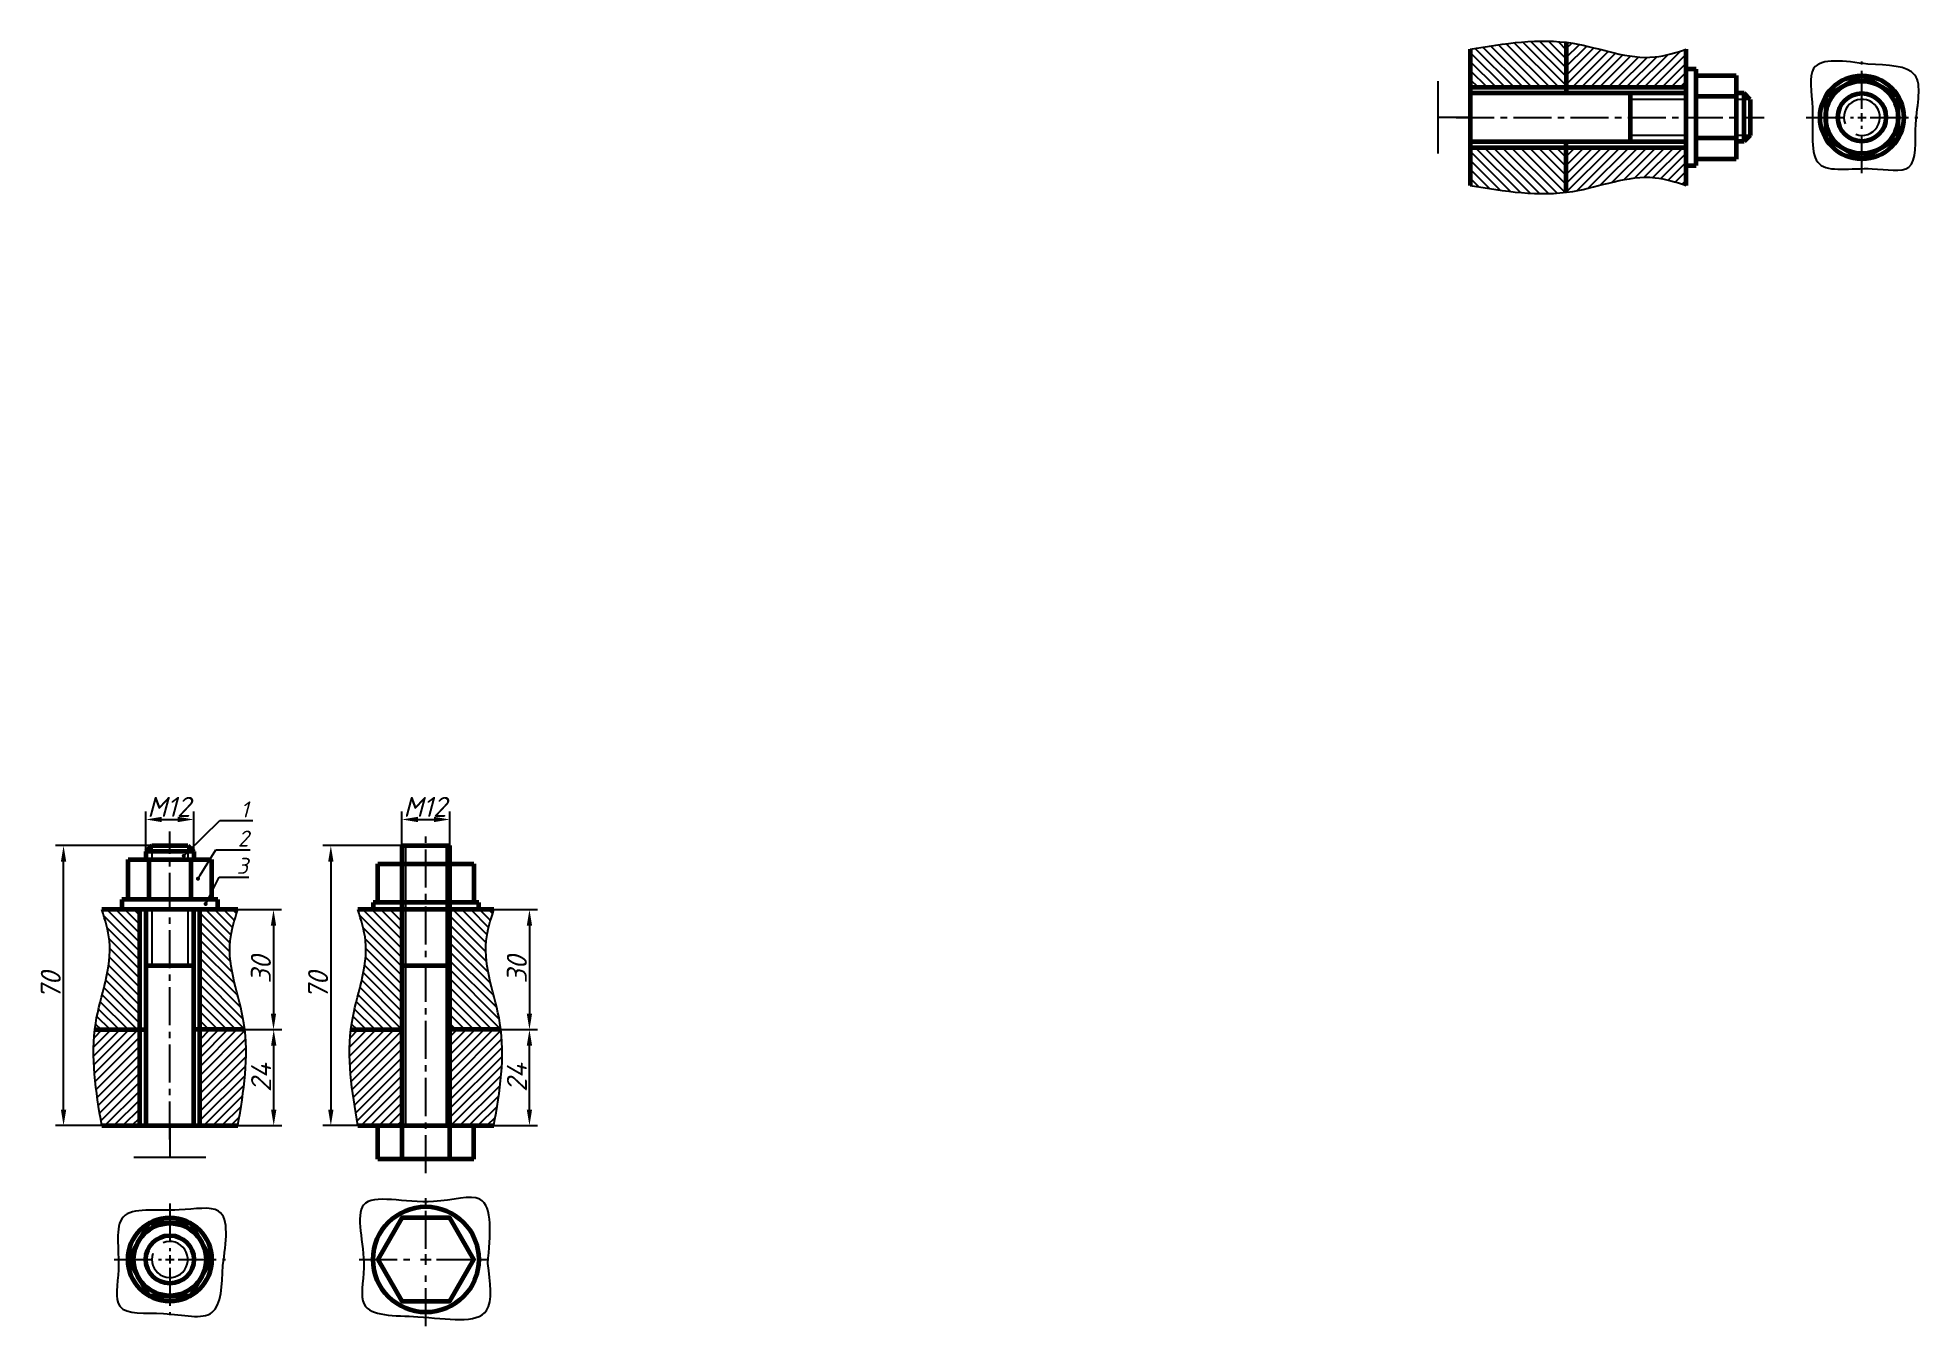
# Model space of a CAD drawing. Header units: millimetres. Extents: x -43296 to 0, y 0 to 32538.
# Drawn here: x -43295.8 to -42824.8, y 32215.6 to 32537.7 of the extents above; entities that cross this region are included whole.
import ezdxf
from ezdxf import colors
from ezdxf.entities.mleader import LeaderData, LeaderLine
from ezdxf.math import Vec2, Vec3

# ---------------------------------------------------------------- set-up
doc = ezdxf.new("R2010")
doc.units = ezdxf.units.MM
doc.header["$LTSCALE"] = 0.5
doc.linetypes.add('CENTER2', pattern=[28.575, 19.05, -3.175, 3.175, -3.175])
doc.styles.get("Standard").update_dxf_attribs({"font": 'isocpeui.ttf'})
doc.dimstyles.get("Standard").update_dxf_attribs({"dimtxt": 5, "dimasz": 4, "dimexe": 2, "dimexo": 0, "dimgap": 0.65, "dimtad": 1, "dimdec": 0, "dimzin": 0, "dimdsep": 46, "dimtxsty": 'Standard', "dimcen": 1.5, "dimadec": 0, "dimazin": 0, "dimtfac": 1, "dimtdec": 0, "dimtofl": 0, "dimtmove": 1, "dimatfit": 3, "dimfxl": 1, "dimtolj": 1, "dimtzin": 0, "dimarcsym": 0})

msp = doc.modelspace()

# ---------------------------------------------------------------- blocks, each defined once
blk = doc.blocks.new('*U10')
at = {"color": 0, "linetype": 'CENTER2', "transparency": 16777216}
for p, q in [((0, 2.09), (0, 13.95)), ((-13.95, 0), (-2.09, 0)), ((2.09, 0), (13.95, 0)), ((0, -13.95), (0, -2.09))]:
    blk.add_line(p, q, dxfattribs=at)
at = {"color": 0, "linetype": 'Continuous', "transparency": 16777216}
for p, q in [((-1.045, 0), (1.045, 0)), ((0, -1.045), (0, 1.045))]:
    blk.add_line(p, q, dxfattribs=at)
blk = doc.blocks.new('*U11')
at = {"color": 0, "linetype": 'CENTER2', "transparency": 16777216}
blk.add_line((0, -30.5), (0, 46.5), dxfattribs=at)
blk = doc.blocks.new('*U13')
at = {"color": 0, "linetype": 'CENTER2', "transparency": 16777216}
blk.add_line((0, -42.7), (0, 42.7), dxfattribs=at)
blk = doc.blocks.new('*U14')
at = {"color": 0, "linetype": 'CENTER2', "transparency": 16777216}
for p, q in [((0, 2.64), (0, 16.7)), ((-16.7, 0), (-2.64, 0)), ((0, -16.7), (0, -2.64)), ((2.64, 0), (16.7, 0))]:
    blk.add_line(p, q, dxfattribs=at)
at = {"color": 0, "linetype": 'Continuous', "transparency": 16777216}
for p, q in [((0, -1.32), (0, 1.32)), ((-1.32, 0), (1.32, 0))]:
    blk.add_line(p, q, dxfattribs=at)
blk = doc.blocks.new('*D15')
at = {"color": 0, "lineweight": -2, "transparency": 16777216}
for p, q in [((-43267.28, 32335.78), (-43291.34, 32335.78)), ((-43289.34, 32269.78), (-43289.34, 32331.78)), ((-43279.78, 32265.78), (-43291.34, 32265.78))]:
    blk.add_line(p, q, dxfattribs=at)
at = {"color": 0, "transparency": 16777216}
for points in [[(-43290.01, 32331.78), (-43288.68, 32331.78), (-43289.34, 32335.78)], [(-43290.01, 32269.78), (-43288.68, 32269.78), (-43289.34, 32265.78)]]:
    blk.add_solid(points, dxfattribs=at)
at = {"layer": 'Defpoints', "color": 0, "transparency": 16777216}
for p in [(-43289.34, 32335.78), (-43267.28, 32335.78), (-43279.78, 32265.78)]:
    blk.add_point(p, dxfattribs=at)
at = {"color": 0, "transparency": 16777216, "insert": (-43292.53, 32300.78), "char_height": 5, "attachment_point": 5, "rotation": 90}
blk.add_mtext('\\A1;70', dxfattribs=at)
blk = doc.blocks.new('*D16')
at = {"color": 0, "lineweight": -2, "transparency": 16777216}
for p, q in [((-43245.78, 32319.78), (-43234.87, 32319.78)), ((-43236.87, 32315.78), (-43236.87, 32293.78)), ((-43244.04, 32289.78), (-43234.87, 32289.78))]:
    blk.add_line(p, q, dxfattribs=at)
at = {"color": 0, "transparency": 16777216}
for points in [[(-43237.54, 32315.78), (-43236.21, 32315.78), (-43236.87, 32319.78)], [(-43237.54, 32293.78), (-43236.21, 32293.78), (-43236.87, 32289.78)]]:
    blk.add_solid(points, dxfattribs=at)
at = {"layer": 'Defpoints', "color": 0, "transparency": 16777216}
for p in [(-43245.78, 32319.78), (-43244.04, 32289.78), (-43236.87, 32289.78)]:
    blk.add_point(p, dxfattribs=at)
at = {"color": 0, "transparency": 16777216, "insert": (-43240.02, 32304.78), "char_height": 5, "attachment_point": 5, "rotation": 90}
blk.add_mtext('\\A1;30', dxfattribs=at)
blk = doc.blocks.new('*D17')
at = {"color": 0, "lineweight": -2, "transparency": 16777216}
for p, q in [((-43238.82, 32289.78), (-43234.82, 32289.78)), ((-43236.82, 32269.78), (-43236.82, 32285.78)), ((-43245.78, 32265.78), (-43234.82, 32265.78))]:
    blk.add_line(p, q, dxfattribs=at)
at = {"color": 0, "transparency": 16777216}
for points in [[(-43237.48, 32285.78), (-43236.15, 32285.78), (-43236.82, 32289.78)], [(-43237.48, 32269.78), (-43236.15, 32269.78), (-43236.82, 32265.78)]]:
    blk.add_solid(points, dxfattribs=at)
at = {"layer": 'Defpoints', "color": 0, "transparency": 16777216}
for p in [(-43238.82, 32289.78), (-43236.82, 32289.78), (-43245.78, 32265.78)]:
    blk.add_point(p, dxfattribs=at)
at = {"color": 0, "transparency": 16777216, "insert": (-43239.97, 32277.78), "char_height": 5, "attachment_point": 5, "rotation": 90}
blk.add_mtext('\\A1;24', dxfattribs=at)
blk = doc.blocks.new('*D18')
at = {"color": 0, "lineweight": -2, "transparency": 16777216}
for p, q in [((-43204.78, 32335.78), (-43224.54, 32335.78)), ((-43222.54, 32331.78), (-43222.54, 32269.78)), ((-43215.78, 32265.78), (-43224.54, 32265.78))]:
    blk.add_line(p, q, dxfattribs=at)
at = {"color": 0, "transparency": 16777216}
for points in [[(-43223.2, 32331.78), (-43221.87, 32331.78), (-43222.54, 32335.78)], [(-43223.2, 32269.78), (-43221.87, 32269.78), (-43222.54, 32265.78)]]:
    blk.add_solid(points, dxfattribs=at)
at = {"layer": 'Defpoints', "color": 0, "transparency": 16777216}
for p in [(-43204.78, 32335.78), (-43222.54, 32265.78), (-43215.78, 32265.78)]:
    blk.add_point(p, dxfattribs=at)
at = {"color": 0, "transparency": 16777216, "insert": (-43225.72, 32300.78), "char_height": 5, "attachment_point": 5, "rotation": 90}
blk.add_mtext('\\A1;70', dxfattribs=at)
blk = doc.blocks.new('*D19')
at = {"color": 0, "lineweight": -2, "transparency": 16777216}
for p, q in [((-43181.78, 32319.78), (-43170.9, 32319.78)), ((-43172.9, 32315.78), (-43172.9, 32293.78)), ((-43180.04, 32289.78), (-43170.9, 32289.78))]:
    blk.add_line(p, q, dxfattribs=at)
at = {"color": 0, "transparency": 16777216}
for points in [[(-43173.57, 32315.78), (-43172.24, 32315.78), (-43172.9, 32319.78)], [(-43173.57, 32293.78), (-43172.24, 32293.78), (-43172.9, 32289.78)]]:
    blk.add_solid(points, dxfattribs=at)
at = {"layer": 'Defpoints', "color": 0, "transparency": 16777216}
for p in [(-43181.78, 32319.78), (-43180.04, 32289.78), (-43172.9, 32289.78)]:
    blk.add_point(p, dxfattribs=at)
at = {"color": 0, "transparency": 16777216, "insert": (-43176.05, 32304.78), "char_height": 5, "attachment_point": 5, "rotation": 90}
blk.add_mtext('\\A1;30', dxfattribs=at)
blk = doc.blocks.new('*D20')
at = {"color": 0, "lineweight": -2, "transparency": 16777216}
for p, q in [((-43180.04, 32289.78), (-43170.9, 32289.78)), ((-43172.9, 32269.78), (-43172.9, 32285.78)), ((-43181.78, 32265.78), (-43170.9, 32265.78))]:
    blk.add_line(p, q, dxfattribs=at)
at = {"color": 0, "transparency": 16777216}
for points in [[(-43173.57, 32285.78), (-43172.24, 32285.78), (-43172.9, 32289.78)], [(-43173.57, 32269.78), (-43172.24, 32269.78), (-43172.9, 32265.78)]]:
    blk.add_solid(points, dxfattribs=at)
at = {"layer": 'Defpoints', "color": 0, "transparency": 16777216}
for p in [(-43180.04, 32289.78), (-43172.9, 32289.78), (-43181.78, 32265.78)]:
    blk.add_point(p, dxfattribs=at)
at = {"color": 0, "transparency": 16777216, "insert": (-43176.05, 32277.78), "char_height": 5, "attachment_point": 5, "rotation": 90}
blk.add_mtext('\\A1;24', dxfattribs=at)
blk = doc.blocks.new('*D21')
at = {"color": 0, "lineweight": -2, "transparency": 16777216}
for p, q in [((-43268.78, 32334.28), (-43268.78, 32344.31)), ((-43264.78, 32342.31), (-43260.78, 32342.31)), ((-43256.78, 32334.28), (-43256.78, 32344.31))]:
    blk.add_line(p, q, dxfattribs=at)
at = {"color": 0, "transparency": 16777216}
for points in [[(-43264.78, 32342.97), (-43264.78, 32341.64), (-43268.78, 32342.31)], [(-43260.78, 32342.97), (-43260.78, 32341.64), (-43256.78, 32342.31)]]:
    blk.add_solid(points, dxfattribs=at)
at = {"layer": 'Defpoints', "color": 0, "transparency": 16777216}
for p in [(-43256.78, 32342.31), (-43268.78, 32334.28), (-43256.78, 32334.28)]:
    blk.add_point(p, dxfattribs=at)
at = {"color": 0, "transparency": 16777216, "insert": (-43263.01, 32345.46), "char_height": 5, "attachment_point": 5}
blk.add_mtext('\\A1;M12', dxfattribs=at)
blk = doc.blocks.new('*D22')
at = {"color": 0, "lineweight": -2, "transparency": 16777216}
for p, q in [((-43204.78, 32335.78), (-43204.78, 32344.31)), ((-43200.78, 32342.31), (-43196.78, 32342.31)), ((-43192.78, 32335.78), (-43192.78, 32344.31))]:
    blk.add_line(p, q, dxfattribs=at)
at = {"color": 0, "transparency": 16777216}
for points in [[(-43200.78, 32342.97), (-43200.78, 32341.64), (-43204.78, 32342.31)], [(-43196.78, 32342.97), (-43196.78, 32341.64), (-43192.78, 32342.31)]]:
    blk.add_solid(points, dxfattribs=at)
at = {"layer": 'Defpoints', "color": 0, "transparency": 16777216}
for p in [(-43192.78, 32342.31), (-43204.78, 32335.78), (-43192.78, 32335.78)]:
    blk.add_point(p, dxfattribs=at)
at = {"color": 0, "transparency": 16777216, "insert": (-43199.01, 32345.46), "char_height": 5, "attachment_point": 5}
blk.add_mtext('\\A1;M12', dxfattribs=at)
blk = doc.blocks.new('_Dot')
at = {"color": 0, "linetype": 'ByBlock', "lineweight": -2}
blk.add_line((-0.5, 0), (-1, 0), dxfattribs=at)
at = {"color": 0, "linetype": 'ByBlock', "const_width": 0.5}
blk.add_lwpolyline([(-0.25, 0, 1), (0.25, 0, 1)], format="xyb", close=True, dxfattribs=at)
blk = doc.blocks.new('*U8')
at = {"color": 0, "linetype": 'CENTER2', "transparency": 16777216}
for p, q in [((0, 2.09), (0, 13.95)), ((-13.95, 0), (-2.09, 0)), ((2.09, 0), (13.95, 0)), ((0, -13.95), (0, -2.09))]:
    blk.add_line(p, q, dxfattribs=at)
at = {"color": 0, "linetype": 'Continuous', "transparency": 16777216}
for p, q in [((-1.045, 0), (1.045, 0)), ((0, -1.045), (0, 1.045))]:
    blk.add_line(p, q, dxfattribs=at)
blk = doc.blocks.new('*U9')
at = {"color": 0, "linetype": 'CENTER2', "transparency": 16777216}
blk.add_line((-30.5, 0), (46.5, 0), dxfattribs=at)

# ---------------------------------------------------------------- dimensions: what is measured, and where the dimension line sits
for base, p1, p2, picture, middle in [((-43256.78, 32342.31), (-43268.78, 32334.28), (-43256.78, 32334.28), '*D21', (-43263.01, 32342.31)), ((-43192.78, 32342.31), (-43204.78, 32335.78), (-43192.78, 32335.78), '*D22', (-43199.01, 32342.31))]:
    dim = msp.add_linear_dim(base=base, p1=p1, p2=p2, text='M<>', dimstyle='Standard')
    dim.commit()
    dim.dimension.update_dxf_attribs({"geometry": picture, "text_midpoint": middle, "dimtype": 160})
for base, p1, p2, picture, middle in [((-43289.34, 32335.78), (-43279.78, 32265.78), (-43267.28, 32335.78), '*D15', (-43292.53, 32300.78)), ((-43222.54, 32265.78), (-43204.78, 32335.78), (-43215.78, 32265.78), '*D18', (-43225.72, 32300.78)), ((-43236.87, 32289.78), (-43245.78, 32319.78), (-43244.04, 32289.78), '*D16', (-43240.02, 32304.78)), ((-43172.9, 32289.78), (-43181.78, 32319.78), (-43180.04, 32289.78), '*D19', (-43176.05, 32304.78)), ((-43236.82, 32289.78), (-43245.78, 32265.78), (-43238.82, 32289.78), '*D17', (-43239.97, 32277.78)), ((-43172.9, 32289.78), (-43181.78, 32265.78), (-43180.04, 32289.78), '*D20', (-43176.05, 32277.78))]:
    dim = msp.add_linear_dim(base=base, p1=p1, p2=p2, angle=90, dimstyle='Standard')
    dim.commit()
    dim.dimension.update_dxf_attribs({"geometry": picture, "text_midpoint": middle})

# ---------------------------------------------------------------- hatches: boundary and pattern name
h = msp.add_hatch()
h.set_pattern_fill('ANSI31', color=256, scale=0.5, angle=90)
h.set_pattern_definition([(135, (-42937.7717, 32498.0854), (-1.12253, -1.12253), [])])
edge = h.paths.add_edge_path()
edge.add_line((-42913.77, 32525.3), (-42913.77, 32536.55))
edge.add_spline(control_points=[(-42913.77, 32536.55), (-42921.75, 32537.52), (-42929.76, 32536.16), (-42937.77, 32534.8)], knot_values=[0, 0, 0, 0, 24.036104, 24.036104, 24.036104, 24.036104], degree=3, periodic=0)
edge.add_line((-42937.77, 32534.8), (-42937.77, 32525.3))
edge.add_line((-42937.77, 32525.3), (-42913.77, 32525.3))
edge = h.paths.add_edge_path()
edge.add_line((-42913.77, 32510.3), (-42937.77, 32510.3))
edge.add_line((-42937.77, 32510.3), (-42937.77, 32500.8))
edge.add_spline(control_points=[(-42937.77, 32500.8), (-42929.76, 32499.44), (-42921.75, 32498.09), (-42913.77, 32499.06)], knot_values=[0, 0, 0, 0, 24.036104, 24.036104, 24.036104, 24.036104], degree=3, periodic=0)
edge.add_line((-42913.77, 32499.06), (-42913.77, 32510.3))
h = msp.add_hatch()
h.set_pattern_fill('ANSI31', color=256, scale=0.5)
h.set_pattern_definition([(45, (-42913.7717, 32499.0573), (-1.12253, 1.12253), [])])
edge = h.paths.add_edge_path()
edge.add_line((-42883.77, 32525.3), (-42883.77, 32534.8))
edge.add_spline(control_points=[(-42883.77, 32534.8), (-42886.36, 32533.98), (-42895.69, 32531.02), (-42905.76, 32535.42), (-42913.23, 32536.48), (-42913.77, 32536.55)], knot_values=[24.036104, 24.036104, 24.036104, 24.036104, 32.052356, 52.914984, 54.559961, 54.559961, 54.559961, 54.559961], degree=3, periodic=0)
edge.add_line((-42913.77, 32536.55), (-42913.77, 32525.3))
edge.add_line((-42913.77, 32525.3), (-42883.77, 32525.3))
edge = h.paths.add_edge_path()
edge.add_spline(control_points=[(-42913.77, 32499.06), (-42913.23, 32499.12), (-42905.76, 32500.18), (-42895.69, 32504.58), (-42886.36, 32501.62), (-42883.77, 32500.8)], knot_values=[24.036104, 24.036104, 24.036104, 24.036104, 25.681081, 46.543709, 54.559961, 54.559961, 54.559961, 54.559961], degree=3, periodic=0)
edge.add_line((-42883.77, 32500.8), (-42883.77, 32510.3))
edge.add_line((-42883.77, 32510.3), (-42913.77, 32510.3))
edge.add_line((-42913.77, 32510.3), (-42913.77, 32499.06))
h = msp.add_hatch()
h.set_pattern_fill('ANSI31', color=256, scale=0.5, angle=90)
h.set_pattern_definition([(135, (-43244.0385, 32289.7791), (-1.12253, -1.12253), [])])
edge = h.paths.add_edge_path()
edge.add_line((-43270.28, 32319.78), (-43279.78, 32319.78))
edge.add_spline(control_points=[(-43279.78, 32319.78), (-43278.96, 32317.19), (-43276.01, 32307.86), (-43280.4, 32297.79), (-43281.46, 32290.32), (-43281.53, 32289.78)], knot_values=[24.036104, 24.036104, 24.036104, 24.036104, 32.052356, 52.914984, 54.559961, 54.559961, 54.559961, 54.559961], degree=3, periodic=0)
edge.add_line((-43281.53, 32289.78), (-43270.28, 32289.78))
edge.add_line((-43270.28, 32289.78), (-43270.28, 32319.78))
edge = h.paths.add_edge_path()
edge.add_spline(control_points=[(-43244.04, 32289.78), (-43244.1, 32290.32), (-43245.16, 32297.79), (-43249.56, 32307.86), (-43246.61, 32317.19), (-43245.78, 32319.78)], knot_values=[24.036104, 24.036104, 24.036104, 24.036104, 25.681081, 46.543709, 54.559961, 54.559961, 54.559961, 54.559961], degree=3, periodic=0)
edge.add_line((-43245.78, 32319.78), (-43255.28, 32319.78))
edge.add_line((-43255.28, 32319.78), (-43255.28, 32289.78))
edge.add_line((-43255.28, 32289.78), (-43244.04, 32289.78))
h = msp.add_hatch()
h.set_pattern_fill('ANSI31', color=256, scale=0.5, angle=90)
h.set_pattern_definition([(135, (-43180.0385, 32289.7791), (-1.12253, -1.12253), [])])
edge = h.paths.add_edge_path()
edge.add_spline(control_points=[(-43215.78, 32319.78), (-43214.96, 32317.19), (-43212.01, 32307.86), (-43216.4, 32297.79), (-43217.46, 32290.32), (-43217.53, 32289.78)], knot_values=[24.036104, 24.036104, 24.036104, 24.036104, 32.052356, 52.914984, 54.559961, 54.559961, 54.559961, 54.559961], degree=3, periodic=0)
edge.add_line((-43217.53, 32289.78), (-43204.78, 32289.78))
edge.add_line((-43204.78, 32289.78), (-43204.78, 32319.78))
edge.add_line((-43204.78, 32319.78), (-43215.78, 32319.78))
edge = h.paths.add_edge_path()
edge.add_spline(control_points=[(-43180.04, 32289.78), (-43180.1, 32290.32), (-43181.16, 32297.79), (-43185.56, 32307.86), (-43182.61, 32317.19), (-43181.78, 32319.78)], knot_values=[24.036104, 24.036104, 24.036104, 24.036104, 25.681081, 46.543709, 54.559961, 54.559961, 54.559961, 54.559961], degree=3, periodic=0)
edge.add_line((-43181.78, 32319.78), (-43192.78, 32319.78))
edge.add_line((-43192.78, 32319.78), (-43192.78, 32289.78))
edge.add_line((-43192.78, 32289.78), (-43180.04, 32289.78))
h = msp.add_hatch()
h.set_pattern_fill('ANSI31', color=256, scale=0.5, angle=180)
h.set_pattern_definition([(225, (-43243.0665, 32265.7791), (1.12253, -1.12253), [])])
edge = h.paths.add_edge_path()
edge.add_line((-43270.28, 32289.78), (-43281.53, 32289.78))
edge.add_spline(control_points=[(-43281.53, 32289.78), (-43282.5, 32281.81), (-43281.14, 32273.79), (-43279.78, 32265.78)], knot_values=[0, 0, 0, 0, 24.036104, 24.036104, 24.036104, 24.036104], degree=3, periodic=0)
edge.add_line((-43279.78, 32265.78), (-43270.28, 32265.78))
edge.add_line((-43270.28, 32265.78), (-43270.28, 32289.78))
edge = h.paths.add_edge_path()
edge.add_line((-43255.28, 32289.78), (-43255.28, 32265.78))
edge.add_line((-43255.28, 32265.78), (-43245.78, 32265.78))
edge.add_spline(control_points=[(-43245.78, 32265.78), (-43244.43, 32273.79), (-43243.07, 32281.81), (-43244.04, 32289.78)], knot_values=[0, 0, 0, 0, 24.036104, 24.036104, 24.036104, 24.036104], degree=3, periodic=0)
edge.add_line((-43244.04, 32289.78), (-43255.28, 32289.78))
h = msp.add_hatch()
h.set_pattern_fill('ANSI31', color=256, scale=0.5, angle=180)
h.set_pattern_definition([(225, (-43179.0665, 32265.7791), (1.12253, -1.12253), [])])
edge = h.paths.add_edge_path()
edge.add_spline(control_points=[(-43217.53, 32289.78), (-43218.5, 32281.81), (-43217.14, 32273.79), (-43215.78, 32265.78)], knot_values=[0, 0, 0, 0, 24.036104, 24.036104, 24.036104, 24.036104], degree=3, periodic=0)
edge.add_line((-43215.78, 32265.78), (-43204.78, 32265.78))
edge.add_line((-43204.78, 32265.78), (-43204.78, 32289.78))
edge.add_line((-43204.78, 32289.78), (-43217.53, 32289.78))
edge = h.paths.add_edge_path()
edge.add_spline(control_points=[(-43181.78, 32265.78), (-43180.43, 32273.79), (-43179.07, 32281.81), (-43180.04, 32289.78)], knot_values=[0, 0, 0, 0, 24.036104, 24.036104, 24.036104, 24.036104], degree=3, periodic=0)
edge.add_line((-43180.04, 32289.78), (-43192.78, 32289.78))
edge.add_line((-43192.78, 32289.78), (-43192.78, 32265.78))
edge.add_line((-43192.78, 32265.78), (-43181.78, 32265.78))

# ---------------------------------------------------------------- linework, layer by layer
at = {"lineweight": 60}
for p, q in [((-42937.77, 32534.8), (-42937.77, 32500.8)), ((-42913.77, 32536.55), (-42913.77, 32523.8)), ((-42883.77, 32500.8), (-42883.77, 32534.8)), ((-42881.27, 32529.8), (-42883.77, 32529.8)), ((-42881.27, 32505.8), (-42881.27, 32529.8)), ((-42937.77, 32525.3), (-42883.77, 32525.3)), ((-42881.27, 32528.25), (-42871.27, 32528.25)), ((-42881.27, 32523.8), (-42881.27, 32527.3)), ((-42871.27, 32528.25), (-42871.27, 32507.35)), ((-42883.77, 32523.8), (-42937.77, 32523.8)), ((-42897.77, 32523.8), (-42897.77, 32511.8)), ((-42871.27, 32523.03), (-42881.27, 32523.03)), ((-42869.27, 32523.8), (-42871.27, 32523.8)), ((-42867.77, 32522.3), (-42869.27, 32523.8)), ((-42869.27, 32511.8), (-42869.27, 32523.8)), ((-42867.77, 32522.3), (-42867.77, 32513.3)), ((-42937.77, 32511.8), (-42883.77, 32511.8)), ((-42913.77, 32499.06), (-42913.77, 32511.8)), ((-42871.27, 32512.58), (-42881.27, 32512.58)), ((-42869.27, 32511.8), (-42871.27, 32511.8)), ((-42867.77, 32513.3), (-42869.27, 32511.8)), ((-42937.77, 32510.3), (-42883.77, 32510.3)), ((-42871.27, 32507.35), (-42881.27, 32507.35)), ((-42883.77, 32505.8), (-42881.27, 32505.8)), ((-43273.23, 32322.28), (-43273.23, 32332.28)), ((-43273.23, 32332.28), (-43252.33, 32332.28)), ((-43267.28, 32335.78), (-43268.78, 32334.28)), ((-43256.78, 32334.28), (-43268.78, 32334.28)), ((-43268.78, 32334.28), (-43268.78, 32332.28)), ((-43268.01, 32332.28), (-43268.01, 32322.28)), ((-43267.28, 32335.78), (-43258.28, 32335.78)), ((-43258.28, 32335.78), (-43256.78, 32334.28)), ((-43257.56, 32332.28), (-43257.56, 32322.28)), ((-43256.78, 32334.28), (-43256.78, 32332.28)), ((-43252.33, 32332.28), (-43252.33, 32322.28)), ((-43204.78, 32335.78), (-43204.78, 32257.38)), ((-43204.78, 32335.78), (-43192.78, 32335.78)), ((-43192.78, 32257.38), (-43192.78, 32335.78)), ((-43210.78, 32321.58), (-43210.78, 32331.18)), ((-43210.78, 32331.18), (-43186.78, 32331.18)), ((-43186.78, 32331.18), (-43186.78, 32321.58)), ((-43245.78, 32319.78), (-43279.78, 32319.78)), ((-43250.78, 32322.28), (-43274.78, 32322.28)), ((-43274.78, 32322.28), (-43274.78, 32319.78)), ((-43268.78, 32322.28), (-43272.28, 32322.28)), ((-43270.28, 32265.78), (-43270.28, 32319.78)), ((-43268.78, 32319.78), (-43268.78, 32265.78)), ((-43256.78, 32265.78), (-43256.78, 32319.78)), ((-43255.28, 32265.78), (-43255.28, 32319.78)), ((-43250.78, 32319.78), (-43250.78, 32322.28)), ((-43181.78, 32319.78), (-43215.78, 32319.78)), ((-43185.58, 32321.58), (-43211.98, 32321.58)), ((-43211.98, 32321.58), (-43211.98, 32319.78)), ((-43185.58, 32319.78), (-43185.58, 32321.58)), ((-43268.78, 32305.78), (-43256.78, 32305.78)), ((-43204.78, 32305.78), (-43192.78, 32305.78)), ((-43281.53, 32289.78), (-43268.78, 32289.78)), ((-43244.04, 32289.78), (-43256.78, 32289.78)), ((-43217.53, 32289.78), (-43204.78, 32289.78)), ((-43180.04, 32289.78), (-43192.78, 32289.78)), ((-43279.78, 32265.78), (-43245.78, 32265.78)), ((-43215.78, 32265.78), (-43181.78, 32265.78)), ((-43210.78, 32257.38), (-43210.78, 32265.78)), ((-43186.78, 32257.38), (-43186.78, 32265.78)), ((-43186.78, 32257.38), (-43210.78, 32257.38))]:
    msp.add_line(p, q, dxfattribs=at)
for p, q in [((-42883.77, 32529.8), (-42883.77, 32505.8)), ((-42945.77, 32508.78), (-42945.77, 32526.83)), ((-42883.77, 32522.3), (-42897.77, 32522.3)), ((-42869.27, 32523.8), (-42871.27, 32523.8)), ((-42867.77, 32522.3), (-42871.27, 32522.3)), ((-42937.77, 32517.8), (-42945.77, 32517.8)), ((-42883.77, 32513.3), (-42897.77, 32513.3)), ((-42867.77, 32513.3), (-42871.27, 32513.3)), ((-42871.27, 32511.8), (-42869.27, 32511.8)), ((-43268.78, 32334.28), (-43268.78, 32332.28)), ((-43267.28, 32335.78), (-43267.28, 32332.28)), ((-43258.28, 32335.78), (-43258.28, 32332.28)), ((-43256.78, 32332.28), (-43256.78, 32334.28)), ((-43204.78, 32335.78), (-43203.88, 32335.78)), ((-43203.88, 32335.78), (-43203.88, 32265.78)), ((-43193.68, 32335.78), (-43193.68, 32265.78)), ((-43274.78, 32319.78), (-43250.78, 32319.78)), ((-43267.28, 32319.78), (-43267.28, 32305.78)), ((-43258.28, 32319.78), (-43258.28, 32305.78)), ((-43210.78, 32319.78), (-43186.78, 32319.78)), ((-43262.78, 32265.78), (-43262.78, 32257.78)), ((-43253.76, 32257.78), (-43271.81, 32257.78))]:
    msp.add_line(p, q)
for points in [[(-42839.87, 32528.25), (-42848.92, 32523.03), (-42848.92, 32512.58), (-42839.87, 32507.35), (-42830.82, 32512.58), (-42830.82, 32523.03)], [(-43210.78, 32232.33), (-43204.78, 32221.93), (-43192.78, 32221.93), (-43186.78, 32232.33), (-43192.78, 32242.72), (-43204.78, 32242.72)], [(-43252.33, 32232.33), (-43257.56, 32241.38), (-43268.01, 32241.38), (-43273.23, 32232.33), (-43268.01, 32223.28), (-43257.56, 32223.28)]]:
    msp.add_lwpolyline(points, close=True, dxfattribs=at)
for centre, radius in [((-42839.87, 32517.8), 10.45), ((-42839.87, 32517.8), 9.05), ((-42839.87, 32517.8), 6), ((-43262.78, 32232.33), 10.45), ((-43198.78, 32232.33), 13.2), ((-43262.78, 32232.33), 9.05), ((-43262.78, 32232.33), 6)]:
    msp.add_circle(centre, radius, dxfattribs=at)
for centre, start, end in [((-42839.87, 32517.8), 250.3086, 201.365), ((-43262.78, 32232.33), 160.3086, 111.365)]:
    msp.add_arc(centre, 4.5, start, end)
for points in [[(-42937.77, 32534.8), (-42912.14, 32536.32), (-42891.56, 32532.89), (-42883.77, 32534.8)], [(-42838.35, 32531.06), (-42826.63, 32528.34), (-42826.37, 32516.18), (-42828.18, 32505.32), (-42837.32, 32504.95), (-42850.49, 32506.14), (-42852.24, 32520.11), (-42851.93, 32530.01), (-42838.35, 32531.06)], [(-42937.77, 32500.8), (-42912.14, 32499.29), (-42891.56, 32502.72), (-42883.77, 32500.8)], [(-43279.78, 32265.78), (-43281.3, 32291.42), (-43277.87, 32311.99), (-43279.78, 32319.78)], [(-43245.78, 32265.78), (-43244.27, 32291.42), (-43247.7, 32311.99), (-43245.78, 32319.78)], [(-43215.78, 32265.78), (-43217.3, 32291.42), (-43213.87, 32311.99), (-43215.78, 32319.78)], [(-43181.78, 32265.78), (-43180.27, 32291.42), (-43183.7, 32311.99), (-43181.78, 32319.78)], [(-43183.33, 32231.32), (-43183.62, 32219.59), (-43200.77, 32218.01), (-43214.22, 32221.14), (-43214.31, 32230.28), (-43214.36, 32245.94), (-43196.84, 32246.8), (-43185.28, 32247.37), (-43183.33, 32231.32)], [(-43249.53, 32230.81), (-43252.25, 32219.09), (-43264.4, 32218.82), (-43275.27, 32220.63), (-43275.64, 32229.78), (-43274.45, 32242.94), (-43260.48, 32244.7), (-43250.58, 32244.38), (-43249.53, 32230.81)]]:
    msp.add_spline(points, degree=3)

# ---------------------------------------------------------------- block references
at = {"linetype": 'CENTER2'}
for name, p in [('*U8', (-42839.87, 32517.8)), ('*U9', (-42910.77, 32517.8)), ('*U11', (-43262.78, 32292.78)), ('*U13', (-43198.78, 32296.58)), ('*U14', (-43198.78, 32232.33))]:
    msp.add_blockref(name, p, dxfattribs=at)
at = {"linetype": 'CENTER2', "rotation": 270}
msp.add_blockref('*U10', (-43262.78, 32232.33), dxfattribs=at)

msp.set_redraw_order([(e.dxf.handle, doc.entitydb.next_handle()) for e in msp.query("TEXT MTEXT ATTDEF DIMENSION ARC_DIMENSION")])  # texts and dimensions are drawn at this point

# ---------------------------------------------------------------- leaders
ml = msp.add_multileader_mtext('Standard')
ml.set_content('1', color=256)
ml.set_leader_properties()
ml.set_arrow_properties(name='DOT')
ml.build(insert=Vec2(0, 0))
ml.multileader.update_dxf_attribs({"text_left_attachment_type": 6, "arrow_head_size": 1})
ctx = ml.context
ctx.base_point, ctx.arrow_head_size, ctx.plane_origin = Vec3(-43247.1, 32342.03), 1, Vec3(-43259.35, 32335.18)
ctx.left_attachment = 6
notes = []
notes.append((ctx, [(0, (1, 1, 0), (-43250.28, 32342.03), (1, 0), 3.18, [(0, [(-43259.3, 32333.21)], 0, [])])]))
ctx.mtext.insert, ctx.mtext.flow_direction = Vec3(-43245.1, 32346.83), 5
ml = msp.add_multileader_mtext('Standard')
ml.set_content('2', color=256)
ml.set_leader_properties()
ml.set_arrow_properties(name='DOT')
ml.build(insert=Vec2(0, 0))
ml.multileader.update_dxf_attribs({"text_left_attachment_type": 6, "arrow_head_size": 1})
ctx = ml.context
ctx.base_point, ctx.arrow_head_size, ctx.plane_origin = Vec3(-43247.8, 32334.74), 1, Vec3(-43258.96, 32333.29)
ctx.left_attachment = 6
notes.append((ctx, [(0, (1, 1, 0), (-43251.28, 32334.74), (1, 0), 3.48, [(0, [(-43255.75, 32327.5)], 0, [])])]))
ctx.mtext.insert, ctx.mtext.flow_direction = Vec3(-43245.8, 32339.54), 5
ml = msp.add_multileader_mtext('Standard')
ml.set_content('3', color=256)
ml.set_leader_properties()
ml.set_arrow_properties(name='DOT')
ml.build(insert=Vec2(0, 0))
ml.multileader.update_dxf_attribs({"text_left_attachment_type": 6, "arrow_head_size": 1})
ctx = ml.context
ctx.base_point, ctx.arrow_head_size, ctx.plane_origin = Vec3(-43248.06, 32327.92), 1, Vec3(-43253.83, 32321.2)
ctx.left_attachment = 6
notes.append((ctx, [(0, (1, 1, 0), (-43250.46, 32327.92), (1, 0), 2.4, [(0, [(-43253.83, 32321.2)], 0, [])])]))
ctx.mtext.insert, ctx.mtext.flow_direction = Vec3(-43246.06, 32332.72), 5
for ctx, leaders in notes:
    for number, flags, end, landing, length, lines in leaders:
        leader = LeaderData()
        leader.index, (leader.has_last_leader_line, leader.has_dogleg_vector, leader.attachment_direction) = number, flags
        leader.last_leader_point, leader.dogleg_vector, leader.dogleg_length = Vec3(end), Vec3(landing), length
        for number, points, colour, breaks in lines:
            line = LeaderLine()
            line.index, line.vertices, line.color, line.breaks = number, Vec3.list(points), colors.encode_raw_color(colour), breaks
            leader.lines.append(line)
        ctx.leaders.append(leader)

doc.saveas('drawing.dxf')
